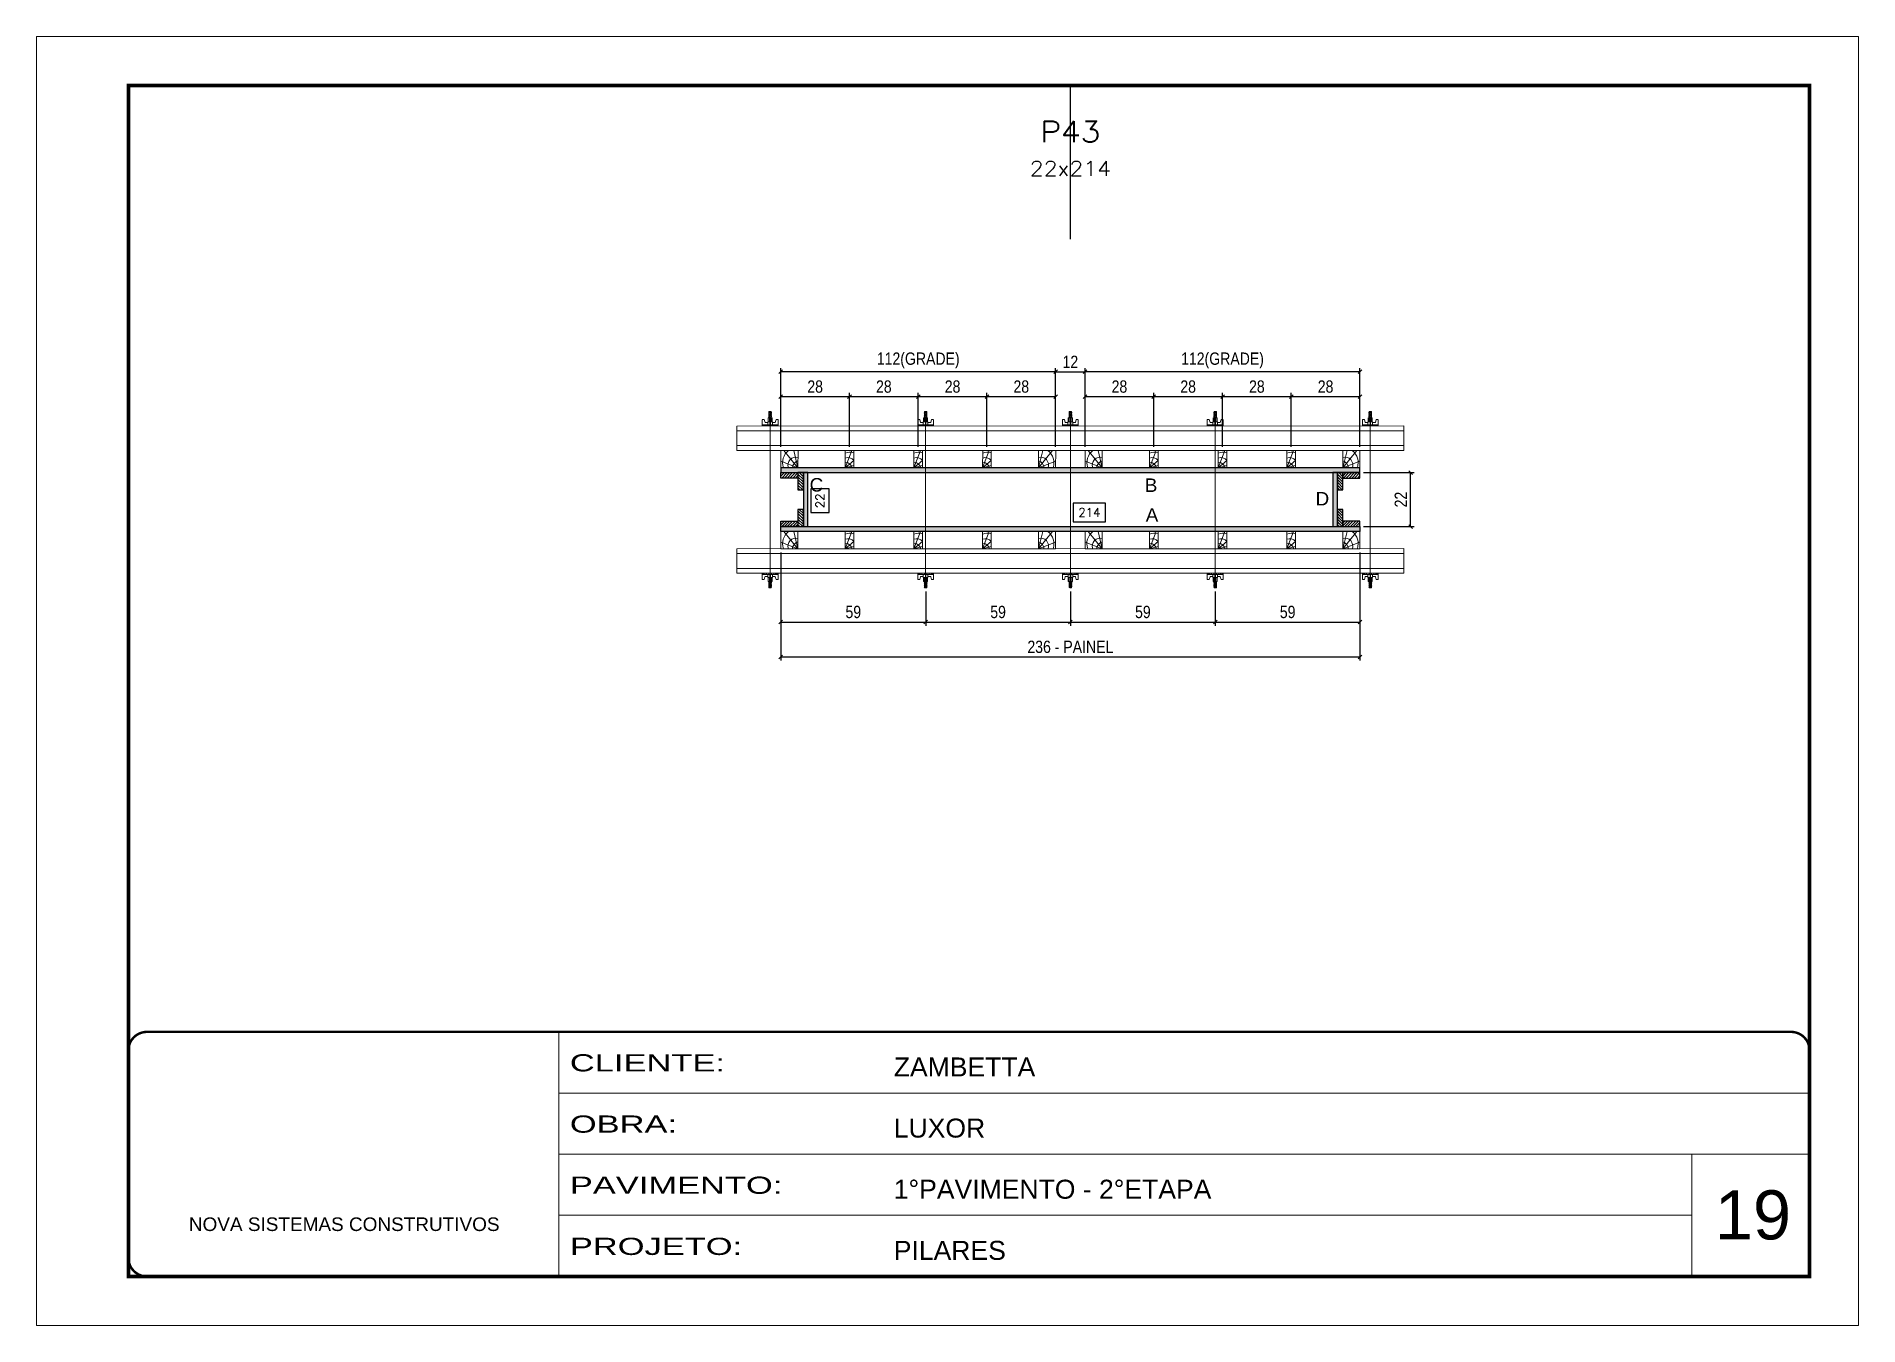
# Model space of a CAD drawing. Extents: x 14400 to 20667, y -21631 to 6985.
# Drawn here: x 17597 to 19082, y 1340 to 2390 of the extents above; entities that cross this region are included whole.
import ezdxf
from ezdxf.enums import TextEntityAlignment as Align

# ---------------------------------------------------------------- set-up
doc = ezdxf.new("R2010")
doc.units = 0
for name, pattern in [('CONTINUO', [0]), ('DASHED', [0.75, 0.5, -0.25]), ('HIDDEN', [0.375, 0.25, -0.125])]:
    doc.linetypes.add(name, pattern=pattern)
for name, color, linetype, lineweight in [('CARIMBO', 255, 'Continuous', 9), ('Folhas', 255, 'Continuous', 9), ('Hachura', 251, 'Continuous', 9), ('Madeira', 126, 'Continuous', 18), ('Perfil Metálico', 224, 'Continuous', 18), ('SARRAFO DE PRESSAO', 251, 'DASHED', 9), ('Texto Seção', 7, 'Continuous', 15)]:
    doc.layers.add(name, color=color, linetype=linetype, lineweight=lineweight)
for name, color, linetype in [('CHAPA', 1, 'Continuous'), ('COTA', 241, 'Continuous'), ('SARRAFO', 251, 'Continuous'), ('Texto de Titulo', 7, 'Continuous'), ('Texto Qtd Sarr', 242, 'Continuous'), ('TEXTO_GERAL', 7, 'Continuous')]:
    doc.layers.add(name, color=color, linetype=linetype)
doc.styles.add('ARIAL', font='arial.ttf')
doc.styles.add('COTA TECNICA 2X', font='techl___.ttf', dxfattribs={"height": 10})
doc.styles.add('ROMANS', font='romans.shx')
doc.styles.add('Tecnologia', font='')
doc.styles.get('Tecnologia').set_extended_font_data('Forgotten Futurist')
doc.dimstyles.new('SECAO PILAR', dxfattribs={"dimtxt": 10, "dimasz": 3, "dimexe": 3, "dimexo": 3, "dimgap": 3, "dimtad": 1, "dimdec": 1, "dimlfac": 0.5, "dimzin": 12, "dimdsep": 46, "dimtxsty": 'COTA TECNICA 2X', "dimblk1": 'OBLIQUE', "dimblk2": 'OBLIQUE', "dimsah": 1, "dimcen": 0.9, "dimclrd": 256, "dimclre": 256, "dimclrt": 256, "dimadec": 1, "dimazin": 3, "dimtfac": 1, "dimtdec": 1, "dimtmove": 0, "dimatfit": 3, "dimfxl": 1, "dimtolj": 1, "dimtzin": 12, "dimarcsym": 0})
doc.dimstyles.new('SECÇÃO 2', dxfattribs={"dimtxt": 7, "dimasz": 6, "dimexe": 0.18, "dimexo": 2, "dimgap": -4, "dimtad": 3, "dimdec": 1, "dimlfac": 0.5, "dimzin": 12, "dimdsep": 46, "dimtxsty": 'ROMANS', "dimblk": 'ARCHTICK', "dimcen": 0.09, "dimse1": 1, "dimse2": 1, "dimsd1": 1, "dimsd2": 1, "dimclrd": 180, "dimclre": 5, "dimclrt": 1, "dimadec": 0, "dimazin": 3, "dimtfac": 1, "dimtdec": 1, "dimtofl": 0, "dimtmove": 0, "dimatfit": 3, "dimldrblk": 'ARCHTICK', "dimfxl": 1, "dimtolj": 1, "dimtzin": 0, "dimarcsym": 0})

msp = doc.modelspace()

# ---------------------------------------------------------------- texts
at = {"layer": 'CARIMBO', "style": 'ARIAL'}
msp.add_text('19', height=40, dxfattribs=at).set_placement((18964.83, 1410.57))
at = {"layer": 'TEXTO_GERAL', "style": 'ARIAL'}
for s, p in [('C', (18232.64, 2025.23)), ('B', (18505.39, 2024.92)), ('A', (18506.13, 2000.69)), ('D', (18644.98, 2013.9))]:
    msp.add_text(s, height=11, dxfattribs=at).set_placement(p, align=Align.MIDDLE_CENTER)

# ---------------------------------------------------------------- blocks, each defined once
blk = doc.blocks.new('9999999999')
at = {"color": 30, "linetype": 'CONTINUO'}
for p, q in [((98564.6, 34230.2), (98564.6, 34429.4)), ((98564.6, 34379.6), (99584, 34379.6)), ((98564.6, 34329.8), (99488, 34329.8)), ((99584, 34329.8), (99488, 34329.8)), ((99488, 34329.8), (99488, 34230.2)), ((98564.6, 34280), (99488, 34280))]:
    blk.add_line(p, q, dxfattribs=at)
at = {"color": 30, "linetype": 'CONTINUO', "const_width": 2}
blk.add_lwpolyline([(99584, 34230.2), (99584, 34414.4, 0.414214), (99569, 34429.4), (98229, 34429.4, 0.414214), (98214, 34414.4), (98214, 34245.2, 0.414214), (98229, 34230.2), (99584, 34230.2)], format="xyb", dxfattribs=at)
at = {"layer": 'Folhas'}
blk.add_lwpolyline([(98139, 34190.2), (99624, 34190.2), (99624, 35240.2), (98139, 35240.2)], close=True, dxfattribs=at)
at = {"layer": 'Folhas', "color": 30, "const_width": 3}
blk.add_lwpolyline([(98214, 34230.2), (99584, 34230.2), (99584, 35200.2), (98214, 35200.2)], close=True, dxfattribs=at)
at = {"color": 7, "linetype": 'Continuous', "ltscale": 5, "style": 'ARIAL'}
for s, height, p in [('ZAMBETTA', 15.48, (98837.7, 34393.1)), ('LUXOR', 15.48, (98837.7, 34343.3)), ('1°PAVIMENTO - 2°ETAPA', 15.483, (98837.7, 34293.5)), ('NOVA SISTEMAS CONSTRUTIVOS', 11.059, (98263.2, 34267.2)), ('PILARES', 15.48, (98837.7, 34243.7))]:
    blk.add_text(s, height=height, dxfattribs=at).set_placement(p)
at = {"layer": 'Folhas', "color": 7, "style": 'Tecnologia', "width": 1.5}
for s, p in [('CLIENTE:', (98573.7, 34397.2)), ('OBRA:', (98573.7, 34347.3)), ('PAVIMENTO:', (98573.7, 34297.5)), ('PROJETO:', (98573.7, 34247.7))]:
    blk.add_text(s, height=14, dxfattribs=at).set_placement(p)
blk = doc.blocks.new('*D1101')
at = {"layer": 'COTA', "color": 180, "lineweight": -2, "transparency": 16777216}
for p, q in [((18243, 2021.9), (18228, 2021.9)), ((18228, 2021.9), (18228, 2002.6)), ((18243, 2002.6), (18243, 2021.9)), ((18228, 2002.6), (18243, 2002.6))]:
    blk.add_line(p, q, dxfattribs=at)
at = {"layer": 'Defpoints', "color": 0, "transparency": 16777216}
for p in [(18242.9, 2035.2), (18242.9, 1991.2), (18247, 1991.2)]:
    blk.add_point(p, dxfattribs=at)
at = {"layer": 'COTA', "color": 1, "transparency": 16777216, "insert": (18235.5, 2012.2), "char_height": 7, "attachment_point": 5, "rotation": 90, "style": 'ROMANS'}
blk.add_mtext('\\A1;22', dxfattribs=at)
blk = doc.blocks.new('_ArchTick')
at = {"color": 0, "linetype": 'ByBlock', "const_width": 0.15}
blk.add_lwpolyline([(-0.5, -0.5), (0.5, 0.5)], dxfattribs=at)
blk = doc.blocks.new('*D1102')
at = {"layer": 'COTA', "color": 180, "lineweight": -2, "transparency": 16777216}
for p, q in [((18468.3, 2010.2), (18442, 2010.2)), ((18442, 2010.2), (18442, 1995.2)), ((18468.3, 1995.2), (18468.3, 2010.2)), ((18442, 1995.2), (18468.3, 1995.2))]:
    blk.add_line(p, q, dxfattribs=at)
at = {"layer": 'Defpoints', "color": 0, "transparency": 16777216}
for p in [(18225.6, 1991.2), (18653.6, 1991.2), (18653.6, 1991.2)]:
    blk.add_point(p, dxfattribs=at)
at = {"layer": 'COTA', "color": 1, "transparency": 16777216, "insert": (18455.1, 2002.7), "char_height": 7, "attachment_point": 5, "style": 'ROMANS'}
blk.add_mtext('\\A1;214', dxfattribs=at)
blk = doc.blocks.new('_Oblique')
at = {"color": 0, "linetype": 'ByBlock', "lineweight": -2}
blk.add_line((-0.5, -0.5), (0.5, 0.5), dxfattribs=at)
blk = doc.blocks.new('*D1103')
at = {"layer": 'COTA', "lineweight": -2, "transparency": 16777216}
for p, q in [((18203.6, 1970.2), (18203.6, 1882)), ((18675.6, 1970.2), (18675.6, 1882)), ((18203.6, 1885), (18675.6, 1885))]:
    blk.add_line(p, q, dxfattribs=at)
at = {"layer": 'Defpoints', "color": 0, "transparency": 16777216}
for p in [(18203.6, 1973.2), (18675.6, 1973.2), (18675.6, 1885)]:
    blk.add_point(p, dxfattribs=at)
at = {"layer": 'COTA', "lineweight": -2, "transparency": 16777216, "xscale": 3, "yscale": 3, "zscale": 3, "rotation": 180}
blk.add_blockref('_Oblique', (18203.6, 1885), dxfattribs=at)
at = {"layer": 'COTA', "lineweight": -2, "transparency": 16777216, "xscale": 3, "yscale": 3, "zscale": 3}
blk.add_blockref('_Oblique', (18675.6, 1885), dxfattribs=at)
at = {"layer": 'COTA', "transparency": 16777216, "insert": (18439.6, 1893.2), "char_height": 10, "attachment_point": 5, "style": 'COTA TECNICA 2X'}
blk.add_mtext('\\A1;236 - PAINEL', dxfattribs=at)
blk = doc.blocks.new('*D1104')
at = {"layer": 'COTA', "lineweight": -2, "transparency": 16777216}
for p, q in [((18203.6, 1970.2), (18203.6, 1910.4)), ((18321.7, 1938.4), (18321.7, 1910.4)), ((18203.6, 1913.4), (18321.7, 1913.4))]:
    blk.add_line(p, q, dxfattribs=at)
at = {"layer": 'Defpoints', "color": 0, "transparency": 16777216}
for p in [(18203.6, 1973.2), (18321.7, 1941.4), (18321.7, 1913.4)]:
    blk.add_point(p, dxfattribs=at)
at = {"layer": 'COTA', "lineweight": -2, "transparency": 16777216, "xscale": 3, "yscale": 3, "zscale": 3, "rotation": 180}
blk.add_blockref('_Oblique', (18203.6, 1913.4), dxfattribs=at)
at = {"layer": 'COTA', "lineweight": -2, "transparency": 16777216, "xscale": 3, "yscale": 3, "zscale": 3}
blk.add_blockref('_Oblique', (18321.7, 1913.4), dxfattribs=at)
at = {"layer": 'COTA', "transparency": 16777216, "insert": (18262.7, 1921.6), "char_height": 10, "attachment_point": 5, "style": 'COTA TECNICA 2X'}
blk.add_mtext('\\A1;59', dxfattribs=at)
blk = doc.blocks.new('*D1105')
at = {"layer": 'COTA', "lineweight": -2, "transparency": 16777216}
for p, q in [((18675.6, 1970.2), (18675.6, 1910.4)), ((18557.7, 1938.4), (18557.7, 1910.4)), ((18557.7, 1913.4), (18675.6, 1913.4))]:
    blk.add_line(p, q, dxfattribs=at)
at = {"layer": 'Defpoints', "color": 0, "transparency": 16777216}
for p in [(18675.6, 1973.2), (18557.7, 1941.4), (18675.6, 1913.4)]:
    blk.add_point(p, dxfattribs=at)
at = {"layer": 'COTA', "lineweight": -2, "transparency": 16777216, "xscale": 3, "yscale": 3, "zscale": 3, "rotation": 180}
blk.add_blockref('_Oblique', (18557.7, 1913.4), dxfattribs=at)
at = {"layer": 'COTA', "lineweight": -2, "transparency": 16777216, "xscale": 3, "yscale": 3, "zscale": 3}
blk.add_blockref('_Oblique', (18675.6, 1913.4), dxfattribs=at)
at = {"layer": 'COTA', "transparency": 16777216, "insert": (18616.7, 1921.6), "char_height": 10, "attachment_point": 5, "style": 'COTA TECNICA 2X'}
blk.add_mtext('\\A1;59', dxfattribs=at)
blk = doc.blocks.new('C')
at = {"layer": 'Hachura', "color": 0}
for p, q in [((0, 3.22), (0, -3.22)), ((0.45, 3.22), (0, 3.22)), ((0.46, 3.16), (0, 3.16)), ((0.46, 3.05), (0, 3.05)), ((0.46, 2.88), (0, 2.88)), ((0, 2.75), (0, -1.16)), ((0.46, 2.65), (0, 2.65)), ((0.46, 2.23), (0, 2.23)), ((0.46, 1.51), (0, 1.51)), ((0.39, 0.49), (0.17, 0.49)), ((0.45, -3.23), (0.45, 3.22)), ((0.45, 3.22), (2.58, 3.22)), ((1.74, 0.97), (0.45, 0.97)), ((1.45, 0.1), (0.45, 0.1)), ((1.35, 1.94), (1.35, 0.96)), ((2.58, 2.39), (1.47, 2.09)), ((1.74, -0.97), (1.74, 0.97)), ((1.74, 0.97), (1.74, 0.84)), ((1.74, 0.97), (1.74, 0.84)), ((1.74, 0.84), (3.35, 0.84)), ((3.35, 0.45), (1.74, 0.45)), ((2.58, 3.22), (2.58, 2.39)), ((3.32, 0.84), (3.32, -0.84)), ((3.35, 0.84), (3.35, -0.84)), ((3.68, 0.45), (3.35, 0.45)), ((3.84, -0.52), (3.35, 0.45)), ((3.35, 0.06), (3.67, -0.57)), ((3.68, 0.45), (4.16, -0.52)), ((3.72, 0.5), (4.25, -0.57)), ((4.37, -0.55), (3.83, 0.53)), ((4.15, 0.45), (3.93, 0.45)), ((4.42, -0.52), (3.93, 0.45)), ((4.15, 0.45), (4.26, 0.45)), ((4.26, 0.45), (4.74, -0.52)), ((4.3, 0.5), (4.83, -0.57)), ((4.95, -0.55), (4.41, 0.53)), ((4.51, 0.45), (4.84, 0.45)), ((5, -0.52), (4.51, 0.45)), ((4.84, 0.45), (5.32, -0.52)), ((4.88, 0.5), (5.41, -0.57)), ((5.53, -0.55), (4.99, 0.53)), ((5.58, -0.52), (5.09, 0.45)), ((5.42, 0.45), (5.09, 0.45)), ((5.58, -0.52), (5.09, 0.45)), ((5.42, 0.45), (5.74, -0.19)), ((5.46, 0.5), (5.74, -0.07)), ((5.74, 0.19), (5.57, 0.53)), ((5.74, 0.32), (5.68, 0.45)), ((5.68, 0.45), (5.74, 0.45)), ((5.74, 0.45), (5.9, 0.29)), ((5.74, 0.45), (5.74, -0.52)), ((5.9, -0.36), (5.9, 0.29)), ((0.45, 0), (0, 0)), ((0.46, -1.52), (0, -1.52)), ((0.46, -2.23), (0, -2.23)), ((0.46, -2.65), (0, -2.65)), ((0.46, -2.88), (0, -2.88)), ((0.46, -3.05), (0, -3.05)), ((0.46, -3.16), (0, -3.16)), ((0, -3.22), (2.57, -3.22)), ((0.08, -0.48), (0.29, -0.48)), ((0.29, -0.48), (0.4, -0.48)), ((0.45, 0), (0.45, -0.97)), ((0.45, -0.16), (1.45, -0.16)), ((0.45, -0.65), (0.45, -0.32)), ((0.45, -3.23), (0.45, -0.65)), ((0.45, -0.97), (1.74, -0.97)), ((1.35, -1.94), (1.35, -0.97)), ((2.58, -2.39), (1.47, -2.1)), ((3.35, -0.32), (1.74, -0.32)), ((3.35, -0.84), (1.74, -0.84)), ((2.58, -3.23), (2.58, -2.39)), ((3.35, -0.07), (3.58, -0.52)), ((3.35, -0.52), (3.58, -0.52)), ((3.84, -0.52), (4.16, -0.52)), ((4.42, -0.52), (4.74, -0.52)), ((4.63, -0.52), (4.74, -0.52)), ((5, -0.52), (5.32, -0.52)), ((5.58, -0.52), (5.74, -0.52)), ((5.74, -0.52), (5.9, -0.36)), ((5.74, -0.52), (5.74, -0.52))]:
    blk.add_line(p, q, dxfattribs=at)
for centre, radius, start, end in [((1.52, 1.94), 0.161, 104.74356, 180), ((1.44, -0.03), 0.129, 272.69497, 87.30503), ((3.81, 0.39), 0.143, 25.56881, 154.43119), ((4.39, 0.39), 0.143, 25.56881, 154.43119), ((4.97, 0.39), 0.143, 25.56881, 154.43119), ((5.55, 0.39), 0.143, 25.56881, 154.43119), ((0.17, -0.37), 0.174, 221.74404, 317.85924), ((1.52, -1.94), 0.161, 180, 255.25644), ((3.71, -0.4), 0.174, 222.14076, 318.25596), ((4.29, -0.4), 0.174, 222.14076, 318.25596), ((4.87, -0.4), 0.174, 222.14076, 318.25596), ((5.45, -0.4), 0.174, 222.14076, 318.25596), ((5.61, -0.4), 0.174, 317.85924, 318.25596)]:
    blk.add_arc(centre, radius, start, end, dxfattribs=at)
blk = doc.blocks.new('*D1110')
at = {"layer": 'COTA', "lineweight": -2, "transparency": 16777216}
for p, q in [((18439.7, 1938.4), (18439.7, 1910.4)), ((18557.7, 1938.4), (18557.7, 1910.4)), ((18439.7, 1913.4), (18557.7, 1913.4))]:
    blk.add_line(p, q, dxfattribs=at)
at = {"layer": 'Defpoints', "color": 0, "transparency": 16777216}
for p in [(18439.7, 1941.4), (18557.7, 1941.4), (18557.7, 1913.4)]:
    blk.add_point(p, dxfattribs=at)
at = {"layer": 'COTA', "lineweight": -2, "transparency": 16777216, "xscale": 3, "yscale": 3, "zscale": 3, "rotation": 180}
blk.add_blockref('_Oblique', (18439.7, 1913.4), dxfattribs=at)
at = {"layer": 'COTA', "lineweight": -2, "transparency": 16777216, "xscale": 3, "yscale": 3, "zscale": 3}
blk.add_blockref('_Oblique', (18557.7, 1913.4), dxfattribs=at)
at = {"layer": 'COTA', "transparency": 16777216, "insert": (18498.7, 1921.6), "char_height": 10, "attachment_point": 5, "style": 'COTA TECNICA 2X'}
blk.add_mtext('\\A1;59', dxfattribs=at)
blk = doc.blocks.new('*D1111')
at = {"layer": 'COTA', "lineweight": -2, "transparency": 16777216}
for p, q in [((18678.6, 2035.2), (18719.9, 2035.2)), ((18716.9, 1991.2), (18716.9, 2035.2)), ((18678.6, 1991.2), (18719.9, 1991.2))]:
    blk.add_line(p, q, dxfattribs=at)
at = {"layer": 'Defpoints', "color": 0, "transparency": 16777216}
for p in [(18675.6, 2035.2), (18716.9, 2035.2), (18675.6, 1991.2)]:
    blk.add_point(p, dxfattribs=at)
at = {"layer": 'COTA', "lineweight": -2, "transparency": 16777216, "xscale": 3, "yscale": 3, "zscale": 3}
for p, rotation in [((18716.9, 2035.2), 90), ((18716.9, 1991.2), 270)]:
    blk.add_blockref('_Oblique', p, dxfattribs=dict(at, rotation=rotation))
at = {"layer": 'COTA', "transparency": 16777216, "insert": (18708.9, 2013.2), "char_height": 10, "attachment_point": 5, "rotation": 90, "style": 'COTA TECNICA 2X'}
blk.add_mtext('\\A1;22', dxfattribs=at)
blk = doc.blocks.new('*D1112')
at = {"layer": 'COTA', "lineweight": -2, "transparency": 16777216}
for p, q in [((18321.7, 1938.4), (18321.7, 1910.4)), ((18439.7, 1938.4), (18439.7, 1910.4)), ((18321.7, 1913.4), (18439.7, 1913.4))]:
    blk.add_line(p, q, dxfattribs=at)
at = {"layer": 'Defpoints', "color": 0, "transparency": 16777216}
for p in [(18321.7, 1941.4), (18439.7, 1941.4), (18439.7, 1913.4)]:
    blk.add_point(p, dxfattribs=at)
at = {"layer": 'COTA', "lineweight": -2, "transparency": 16777216, "xscale": 3, "yscale": 3, "zscale": 3, "rotation": 180}
blk.add_blockref('_Oblique', (18321.7, 1913.4), dxfattribs=at)
at = {"layer": 'COTA', "lineweight": -2, "transparency": 16777216, "xscale": 3, "yscale": 3, "zscale": 3}
blk.add_blockref('_Oblique', (18439.7, 1913.4), dxfattribs=at)
at = {"layer": 'COTA', "transparency": 16777216, "insert": (18380.7, 1921.6), "char_height": 10, "attachment_point": 5, "style": 'COTA TECNICA 2X'}
blk.add_mtext('\\A1;59', dxfattribs=at)
blk = doc.blocks.new('PONTALETE')
at = {"layer": 'Madeira'}
for q in [(2.71, 7), (7, 5.76), (7, 1.74)]:
    blk.add_line((0, 0), q, dxfattribs=at)
blk.add_lwpolyline([(0, 0), (7, 0), (7, 7), (0, 7)], close=True, dxfattribs=at)
for centre, radius, start, end in [((2.04, 0.06), 6.23, 37.28179, 109.09128), ((1.09, 0.9), 3.19, 343.60304, 109.98471), ((-0.21, -0.78), 3.09, 14.63219, 86.0383)]:
    blk.add_arc(centre, radius, start, end, dxfattribs=at)
blk = doc.blocks.new('MEIO PONTALETE')
at = {"layer": 'Madeira'}
for q in [(2.71, 7), (3.5, 2.88), (3.5, 0.87)]:
    blk.add_line((0, 0), q, dxfattribs=at)
blk.add_lwpolyline([(0, 0), (3.5, 0), (3.5, 7), (0, 7)], close=True, dxfattribs=at)
for centre, radius, start, end in [((2.04, 0.06), 6.23, 76.44987, 109.09128), ((1.09, 0.9), 3.19, 40.90626, 109.98471), ((-0.21, -0.78), 3.09, 14.63219, 86.0383)]:
    blk.add_arc(centre, radius, start, end, dxfattribs=at)
blk = doc.blocks.new('*D1106')
at = {"layer": 'COTA', "lineweight": -2, "transparency": 16777216}
for p, q in [((18451.6, 2056.2), (18451.6, 2100.1)), ((18451.6, 2097.1), (18507.6, 2097.1)), ((18507.6, 2056.2), (18507.6, 2100.1))]:
    blk.add_line(p, q, dxfattribs=at)
at = {"layer": 'Defpoints', "color": 0, "transparency": 16777216}
for p in [(18507.6, 2097.1), (18451.6, 2053.2), (18507.6, 2053.2)]:
    blk.add_point(p, dxfattribs=at)
at = {"layer": 'COTA', "lineweight": -2, "transparency": 16777216, "xscale": 3, "yscale": 3, "zscale": 3, "rotation": 180}
blk.add_blockref('_Oblique', (18451.6, 2097.1), dxfattribs=at)
at = {"layer": 'COTA', "lineweight": -2, "transparency": 16777216, "xscale": 3, "yscale": 3, "zscale": 3}
blk.add_blockref('_Oblique', (18507.6, 2097.1), dxfattribs=at)
at = {"layer": 'COTA', "transparency": 16777216, "insert": (18479.6, 2105.2), "char_height": 10, "attachment_point": 5, "style": 'COTA TECNICA 2X'}
blk.add_mtext('\\A1;28', dxfattribs=at)
blk = doc.blocks.new('*D1107')
at = {"layer": 'COTA', "lineweight": -2, "transparency": 16777216}
for p, q in [((18451.6, 2056.2), (18451.6, 2120.3)), ((18675.6, 2117.3), (18451.6, 2117.3)), ((18675.6, 2056.2), (18675.6, 2120.3))]:
    blk.add_line(p, q, dxfattribs=at)
at = {"layer": 'Defpoints', "color": 0, "transparency": 16777216}
for p in [(18451.6, 2117.3), (18451.6, 2053.2), (18675.6, 2053.2)]:
    blk.add_point(p, dxfattribs=at)
at = {"layer": 'COTA', "lineweight": -2, "transparency": 16777216, "xscale": 3, "yscale": 3, "zscale": 3, "rotation": 180}
blk.add_blockref('_Oblique', (18451.6, 2117.3), dxfattribs=at)
at = {"layer": 'COTA', "lineweight": -2, "transparency": 16777216, "xscale": 3, "yscale": 3, "zscale": 3}
blk.add_blockref('_Oblique', (18675.6, 2117.3), dxfattribs=at)
at = {"layer": 'COTA', "transparency": 16777216, "insert": (18563.6, 2126.5), "char_height": 10, "attachment_point": 5, "style": 'COTA TECNICA 2X'}
blk.add_mtext('\\A1;112(GRADE)', dxfattribs=at)
blk = doc.blocks.new('*D1113')
at = {"layer": 'COTA', "lineweight": -2, "transparency": 16777216}
for p, q in [((18507.6, 2056.2), (18507.6, 2100.1)), ((18507.6, 2097.1), (18563.6, 2097.1)), ((18563.6, 2056.2), (18563.6, 2100.1))]:
    blk.add_line(p, q, dxfattribs=at)
at = {"layer": 'Defpoints', "color": 0, "transparency": 16777216}
for p in [(18563.6, 2097.1), (18507.6, 2053.2), (18563.6, 2053.2)]:
    blk.add_point(p, dxfattribs=at)
at = {"layer": 'COTA', "lineweight": -2, "transparency": 16777216, "xscale": 3, "yscale": 3, "zscale": 3, "rotation": 180}
blk.add_blockref('_Oblique', (18507.6, 2097.1), dxfattribs=at)
at = {"layer": 'COTA', "lineweight": -2, "transparency": 16777216, "xscale": 3, "yscale": 3, "zscale": 3}
blk.add_blockref('_Oblique', (18563.6, 2097.1), dxfattribs=at)
at = {"layer": 'COTA', "transparency": 16777216, "insert": (18535.6, 2105.2), "char_height": 10, "attachment_point": 5, "style": 'COTA TECNICA 2X'}
blk.add_mtext('\\A1;28', dxfattribs=at)
blk = doc.blocks.new('*D1114')
at = {"layer": 'COTA', "lineweight": -2, "transparency": 16777216}
for p, q in [((18563.6, 2056.2), (18563.6, 2100.1)), ((18563.6, 2097.1), (18619.6, 2097.1)), ((18619.6, 2056.2), (18619.6, 2100.1))]:
    blk.add_line(p, q, dxfattribs=at)
at = {"layer": 'Defpoints', "color": 0, "transparency": 16777216}
for p in [(18619.6, 2097.1), (18563.6, 2053.2), (18619.6, 2053.2)]:
    blk.add_point(p, dxfattribs=at)
at = {"layer": 'COTA', "lineweight": -2, "transparency": 16777216, "xscale": 3, "yscale": 3, "zscale": 3, "rotation": 180}
blk.add_blockref('_Oblique', (18563.6, 2097.1), dxfattribs=at)
at = {"layer": 'COTA', "lineweight": -2, "transparency": 16777216, "xscale": 3, "yscale": 3, "zscale": 3}
blk.add_blockref('_Oblique', (18619.6, 2097.1), dxfattribs=at)
at = {"layer": 'COTA', "transparency": 16777216, "insert": (18591.6, 2105.2), "char_height": 10, "attachment_point": 5, "style": 'COTA TECNICA 2X'}
blk.add_mtext('\\A1;28', dxfattribs=at)
blk = doc.blocks.new('*D1115')
at = {"layer": 'COTA', "lineweight": -2, "transparency": 16777216}
for p, q in [((18619.6, 2056.2), (18619.6, 2100.1)), ((18619.6, 2097.1), (18675.6, 2097.1)), ((18675.6, 2056.2), (18675.6, 2100.1))]:
    blk.add_line(p, q, dxfattribs=at)
at = {"layer": 'Defpoints', "color": 0, "transparency": 16777216}
for p in [(18675.6, 2097.1), (18619.6, 2053.2), (18675.6, 2053.2)]:
    blk.add_point(p, dxfattribs=at)
at = {"layer": 'COTA', "lineweight": -2, "transparency": 16777216, "xscale": 3, "yscale": 3, "zscale": 3, "rotation": 180}
blk.add_blockref('_Oblique', (18619.6, 2097.1), dxfattribs=at)
at = {"layer": 'COTA', "lineweight": -2, "transparency": 16777216, "xscale": 3, "yscale": 3, "zscale": 3}
blk.add_blockref('_Oblique', (18675.6, 2097.1), dxfattribs=at)
at = {"layer": 'COTA', "transparency": 16777216, "insert": (18647.6, 2105.2), "char_height": 10, "attachment_point": 5, "style": 'COTA TECNICA 2X'}
blk.add_mtext('\\A1;28', dxfattribs=at)
blk = doc.blocks.new('*D1108')
at = {"layer": 'COTA', "lineweight": -2, "transparency": 16777216}
for p, q in [((18203.6, 2056.2), (18203.6, 2100.1)), ((18203.6, 2097.1), (18259.6, 2097.1)), ((18259.6, 2056.2), (18259.6, 2100.1))]:
    blk.add_line(p, q, dxfattribs=at)
at = {"layer": 'Defpoints', "color": 0, "transparency": 16777216}
for p in [(18259.6, 2097.1), (18203.6, 2053.2), (18259.6, 2053.2)]:
    blk.add_point(p, dxfattribs=at)
at = {"layer": 'COTA', "lineweight": -2, "transparency": 16777216, "xscale": 3, "yscale": 3, "zscale": 3, "rotation": 180}
blk.add_blockref('_Oblique', (18203.6, 2097.1), dxfattribs=at)
at = {"layer": 'COTA', "lineweight": -2, "transparency": 16777216, "xscale": 3, "yscale": 3, "zscale": 3}
blk.add_blockref('_Oblique', (18259.6, 2097.1), dxfattribs=at)
at = {"layer": 'COTA', "transparency": 16777216, "insert": (18231.6, 2105.2), "char_height": 10, "attachment_point": 5, "style": 'COTA TECNICA 2X'}
blk.add_mtext('\\A1;28', dxfattribs=at)
blk = doc.blocks.new('*D1109')
at = {"layer": 'COTA', "lineweight": -2, "transparency": 16777216}
for p, q in [((18203.6, 2056.2), (18203.6, 2120.3)), ((18427.6, 2117.3), (18203.6, 2117.3)), ((18427.6, 2056.2), (18427.6, 2120.3))]:
    blk.add_line(p, q, dxfattribs=at)
at = {"layer": 'Defpoints', "color": 0, "transparency": 16777216}
for p in [(18203.6, 2117.3), (18203.6, 2053.2), (18427.6, 2053.2)]:
    blk.add_point(p, dxfattribs=at)
at = {"layer": 'COTA', "lineweight": -2, "transparency": 16777216, "xscale": 3, "yscale": 3, "zscale": 3, "rotation": 180}
blk.add_blockref('_Oblique', (18203.6, 2117.3), dxfattribs=at)
at = {"layer": 'COTA', "lineweight": -2, "transparency": 16777216, "xscale": 3, "yscale": 3, "zscale": 3}
blk.add_blockref('_Oblique', (18427.6, 2117.3), dxfattribs=at)
at = {"layer": 'COTA', "transparency": 16777216, "insert": (18315.6, 2126.5), "char_height": 10, "attachment_point": 5, "style": 'COTA TECNICA 2X'}
blk.add_mtext('\\A1;112(GRADE)', dxfattribs=at)
blk = doc.blocks.new('*D1116')
at = {"layer": 'COTA', "lineweight": -2, "transparency": 16777216}
for p, q in [((18259.6, 2056.2), (18259.6, 2100.1)), ((18259.6, 2097.1), (18315.6, 2097.1)), ((18315.6, 2056.2), (18315.6, 2100.1))]:
    blk.add_line(p, q, dxfattribs=at)
at = {"layer": 'Defpoints', "color": 0, "transparency": 16777216}
for p in [(18315.6, 2097.1), (18259.6, 2053.2), (18315.6, 2053.2)]:
    blk.add_point(p, dxfattribs=at)
at = {"layer": 'COTA', "lineweight": -2, "transparency": 16777216, "xscale": 3, "yscale": 3, "zscale": 3, "rotation": 180}
blk.add_blockref('_Oblique', (18259.6, 2097.1), dxfattribs=at)
at = {"layer": 'COTA', "lineweight": -2, "transparency": 16777216, "xscale": 3, "yscale": 3, "zscale": 3}
blk.add_blockref('_Oblique', (18315.6, 2097.1), dxfattribs=at)
at = {"layer": 'COTA', "transparency": 16777216, "insert": (18287.6, 2105.2), "char_height": 10, "attachment_point": 5, "style": 'COTA TECNICA 2X'}
blk.add_mtext('\\A1;28', dxfattribs=at)
blk = doc.blocks.new('*D1117')
at = {"layer": 'COTA', "lineweight": -2, "transparency": 16777216}
for p, q in [((18315.6, 2056.2), (18315.6, 2100.1)), ((18315.6, 2097.1), (18371.6, 2097.1)), ((18371.6, 2056.2), (18371.6, 2100.1))]:
    blk.add_line(p, q, dxfattribs=at)
at = {"layer": 'Defpoints', "color": 0, "transparency": 16777216}
for p in [(18371.6, 2097.1), (18315.6, 2053.2), (18371.6, 2053.2)]:
    blk.add_point(p, dxfattribs=at)
at = {"layer": 'COTA', "lineweight": -2, "transparency": 16777216, "xscale": 3, "yscale": 3, "zscale": 3, "rotation": 180}
blk.add_blockref('_Oblique', (18315.6, 2097.1), dxfattribs=at)
at = {"layer": 'COTA', "lineweight": -2, "transparency": 16777216, "xscale": 3, "yscale": 3, "zscale": 3}
blk.add_blockref('_Oblique', (18371.6, 2097.1), dxfattribs=at)
at = {"layer": 'COTA', "transparency": 16777216, "insert": (18343.6, 2105.2), "char_height": 10, "attachment_point": 5, "style": 'COTA TECNICA 2X'}
blk.add_mtext('\\A1;28', dxfattribs=at)
blk = doc.blocks.new('*D1118')
at = {"layer": 'COTA', "lineweight": -2, "transparency": 16777216}
for p, q in [((18371.6, 2056.2), (18371.6, 2100.1)), ((18371.6, 2097.1), (18427.6, 2097.1)), ((18427.6, 2056.2), (18427.6, 2100.1))]:
    blk.add_line(p, q, dxfattribs=at)
at = {"layer": 'Defpoints', "color": 0, "transparency": 16777216}
for p in [(18427.6, 2097.1), (18371.6, 2053.2), (18427.6, 2053.2)]:
    blk.add_point(p, dxfattribs=at)
at = {"layer": 'COTA', "lineweight": -2, "transparency": 16777216, "xscale": 3, "yscale": 3, "zscale": 3, "rotation": 180}
blk.add_blockref('_Oblique', (18371.6, 2097.1), dxfattribs=at)
at = {"layer": 'COTA', "lineweight": -2, "transparency": 16777216, "xscale": 3, "yscale": 3, "zscale": 3}
blk.add_blockref('_Oblique', (18427.6, 2097.1), dxfattribs=at)
at = {"layer": 'COTA', "transparency": 16777216, "insert": (18399.6, 2105.2), "char_height": 10, "attachment_point": 5, "style": 'COTA TECNICA 2X'}
blk.add_mtext('\\A1;28', dxfattribs=at)
blk = doc.blocks.new('*D1119')
at = {"layer": 'COTA', "lineweight": -2, "transparency": 16777216}
for p, q in [((18427.6, 2056.1), (18427.6, 2120.3)), ((18427.6, 2117.3), (18451.6, 2117.3)), ((18451.6, 2056.2), (18451.6, 2120.3))]:
    blk.add_line(p, q, dxfattribs=at)
at = {"layer": 'Defpoints', "color": 0, "transparency": 16777216}
for p in [(18451.6, 2117.3), (18427.6, 2053.1), (18451.6, 2053.2)]:
    blk.add_point(p, dxfattribs=at)
at = {"layer": 'COTA', "lineweight": -2, "transparency": 16777216, "xscale": 3, "yscale": 3, "zscale": 3, "rotation": 180}
blk.add_blockref('_Oblique', (18427.6, 2117.3), dxfattribs=at)
at = {"layer": 'COTA', "lineweight": -2, "transparency": 16777216, "xscale": 3, "yscale": 3, "zscale": 3}
blk.add_blockref('_Oblique', (18451.6, 2117.3), dxfattribs=at)
at = {"layer": 'COTA', "transparency": 16777216, "insert": (18439.6, 2125.4), "char_height": 10, "attachment_point": 5, "style": 'COTA TECNICA 2X'}
blk.add_mtext('\\A1;12', dxfattribs=at)
blk = doc.blocks.new('titulo1')
at = {"layer": 'Defpoints', "color": 252, "linetype": 'HIDDEN', "ltscale": 2}
blk.add_line((0, 0), (0, 125), dxfattribs=at)
at = {"layer": 'Defpoints', "style": 'ROMANS', "oblique": 15}
blk.add_attdef('FOLHA', text='', height=10, dxfattribs=at).set_placement((0, 15.6), align=Align.MIDDLE_CENTER)
at = {"layer": 'Texto Qtd Sarr', "color": 3, "style": 'ROMANS', "oblique": 15}
for tag, height, p in [('TITULO', 17, (0, 71.4)), ('SEÇÃO', 12, (0, 41.5))]:
    blk.add_attdef(tag, text='', height=height, dxfattribs=at).set_placement(p, align=Align.MIDDLE_CENTER)

# ---------------------------------------------------------------- dimensions: what is measured, and where the dimension line sits
at = {"layer": 'COTA'}
for base, p1, p2, text, picture, middle in [((18203.64, 2117.31), (18427.63, 2053.16), (18203.64, 2053.19), '<>(GRADE)', '*D1109', (18315.64, 2126.53)), ((18451.65, 2117.31), (18675.64, 2053.16), (18451.65, 2053.19), '<>(GRADE)', '*D1107', (18563.64, 2126.53)), ((18675.62, 1885.01), (18203.62, 1973.18), (18675.62, 1973.22), '<> - PAINEL', '*D1103', (18439.62, 1893.23))]:
    dim = msp.add_linear_dim(base=base, p1=p1, p2=p2, text=text, dimstyle='SECAO PILAR', dxfattribs=at)
    dim.commit()
    dim.dimension.update_dxf_attribs({"geometry": picture, "text_midpoint": middle})
for base, p1, p2, picture, middle in [((18451.65, 2117.31), (18427.63, 2053.14), (18451.65, 2053.19), '*D1119', (18439.64, 2125.37)), ((18259.64, 2097.11), (18203.64, 2053.19), (18259.64, 2053.17), '*D1108', (18231.64, 2105.21)), ((18315.64, 2097.11), (18259.64, 2053.17), (18315.64, 2053.17), '*D1116', (18287.64, 2105.21)), ((18371.64, 2097.11), (18315.64, 2053.17), (18371.64, 2053.17), '*D1117', (18343.64, 2105.21)), ((18427.63, 2097.11), (18371.64, 2053.17), (18427.63, 2053.17), '*D1118', (18399.64, 2105.21)), ((18507.65, 2097.11), (18451.65, 2053.19), (18507.65, 2053.17), '*D1106', (18479.65, 2105.21)), ((18563.65, 2097.11), (18507.65, 2053.17), (18563.65, 2053.17), '*D1113', (18535.65, 2105.21)), ((18619.65, 2097.11), (18563.65, 2053.17), (18619.65, 2053.17), '*D1114', (18591.65, 2105.21)), ((18675.64, 2097.11), (18619.65, 2053.17), (18675.64, 2053.17), '*D1115', (18647.64, 2105.21)), ((18321.69, 1913.44), (18203.62, 1973.17), (18321.69, 1941.4), '*D1104', (18262.66, 1921.58)), ((18675.62, 1913.44), (18557.69, 1941.4), (18675.62, 1973.17), '*D1105', (18616.66, 1921.58)), ((18439.69, 1913.44), (18321.69, 1941.4), (18439.69, 1941.4), '*D1112', (18380.69, 1921.58)), ((18557.69, 1913.44), (18439.69, 1941.4), (18557.69, 1941.4), '*D1110', (18498.69, 1921.58))]:
    dim = msp.add_linear_dim(base=base, p1=p1, p2=p2, dimstyle='SECAO PILAR', dxfattribs=at)
    dim.commit()
    dim.dimension.update_dxf_attribs({"geometry": picture, "text_midpoint": middle})
dim = msp.add_linear_dim(base=(18247.04, 1991.17), p1=(18242.94, 2035.17), p2=(18242.94, 1991.17), angle=270, dimstyle='SECÇÃO 2', dxfattribs=at)
dim.commit()
dim.dimension.update_dxf_attribs({"geometry": '*D1101', "text_midpoint": (18247.04, 2012.25), "dimtype": 160})
dim = msp.add_linear_dim(base=(18716.92, 2035.17), p1=(18675.62, 1991.17), p2=(18675.62, 2035.17), angle=90, dimstyle='SECAO PILAR', dxfattribs=at)
dim.commit()
dim.dimension.update_dxf_attribs({"geometry": '*D1111', "text_midpoint": (18708.92, 2013.17)})
dim = msp.add_linear_dim(base=(18653.62, 1991.17), p1=(18225.62, 1991.17), p2=(18653.62, 1991.17), dimstyle='SECÇÃO 2', dxfattribs=at)
dim.commit()
dim.dimension.update_dxf_attribs({"geometry": '*D1102', "text_midpoint": (18455.13, 1991.17), "dimtype": 160})

# ---------------------------------------------------------------- hatches: boundary and pattern name
at = {"layer": 'Hachura'}
h = msp.add_hatch(color=256, dxfattribs=at)
h.dxf.hatch_style = 1
h.paths.add_polyline_path([(18675.62, 2035.17), (18675.62, 2039.17), (18203.62, 2039.17), (18203.62, 2035.17)])
h = msp.add_hatch(dxfattribs=at)
h.set_pattern_fill('ANSI31', color=256, scale=0.5, angle=180, style=0)
h.set_pattern_definition([(225, (9079.6714, -20860.6333), (1.12253202, -1.12253202), [])])
h.paths.add_polyline_path([(18217.62, 2030.77), (18217.62, 2035.17), (18203.62, 2035.17), (18203.62, 2030.77)])
h = msp.add_hatch(dxfattribs=at)
h.set_pattern_fill('ANSI31', color=256, scale=0.5, angle=270, style=0)
h.set_pattern_definition([(315, (41113.4314, -7467.777), (1.12253202, 1.12253202), [])])
h.paths.add_polyline_path([(18222.02, 2021.17), (18217.62, 2021.17), (18217.62, 2035.17), (18222.02, 2035.17)])
h = msp.add_hatch(color=256, dxfattribs=at)
h.dxf.hatch_style = 1
h.paths.add_polyline_path([(18222.02, 1991.17), (18225.62, 1991.17), (18225.62, 2035.17), (18222.02, 2035.17)])
h = msp.add_hatch(color=256, dxfattribs=at)
h.dxf.hatch_style = 1
h.paths.add_polyline_path([(18653.62, 1991.17), (18657.22, 1991.17), (18657.22, 2035.17), (18653.62, 2035.17)])
h = msp.add_hatch(dxfattribs=at)
h.set_pattern_fill('ANSI31', color=256, scale=0.5, angle=270, style=0)
h.set_pattern_definition([(315, (41553.0314, -7467.777), (1.12253202, 1.12253202), [])])
h.paths.add_polyline_path([(18661.62, 2021.17), (18657.22, 2021.17), (18657.22, 2035.17), (18661.62, 2035.17)])
h = msp.add_hatch(dxfattribs=at)
h.set_pattern_fill('ANSI31', color=256, scale=0.5, angle=180, style=0)
h.set_pattern_definition([(225, (9537.6714, -20894.2333), (1.12253202, -1.12253202), [])])
h.paths.add_polyline_path([(18675.62, 2035.17), (18675.62, 2030.77), (18661.62, 2030.77), (18661.62, 2035.17)])
h = msp.add_hatch(dxfattribs=at)
h.set_pattern_fill('ANSI31', color=256, scale=0.5, angle=270, style=0)
h.set_pattern_definition([(315, (41113.4314, -7497.777), (1.12253202, 1.12253202), [])])
h.paths.add_polyline_path([(18222.02, 1991.17), (18217.62, 1991.17), (18217.62, 2005.17), (18222.02, 2005.17)])
h = msp.add_hatch(dxfattribs=at)
h.set_pattern_fill('ANSI31', color=256, scale=0.5, angle=270, style=0)
h.set_pattern_definition([(315, (41553.0314, -7497.777), (1.12253202, 1.12253202), [])])
h.paths.add_polyline_path([(18661.62, 1991.17), (18657.22, 1991.17), (18657.22, 2005.17), (18661.62, 2005.17)])
h = msp.add_hatch(dxfattribs=at)
h.set_pattern_fill('ANSI31', color=256, scale=0.5, angle=180, style=0)
h.set_pattern_definition([(225, (9079.6714, -20900.2333), (1.12253202, -1.12253202), [])])
h.paths.add_polyline_path([(18217.62, 1991.17), (18217.62, 1995.57), (18203.62, 1995.57), (18203.62, 1991.17)])
h = msp.add_hatch(color=256, dxfattribs=at)
h.dxf.hatch_style = 1
h.paths.add_polyline_path([(18675.62, 1991.17), (18675.62, 1987.17), (18203.62, 1987.17), (18203.62, 1991.17)])
h = msp.add_hatch(dxfattribs=at)
h.set_pattern_fill('ANSI31', color=256, scale=0.5, angle=180, style=0)
h.set_pattern_definition([(225, (9172.6714, -20900.2333), (1.12253202, -1.12253202), [])])
h.paths.add_polyline_path([(18661.62, 1991.17), (18661.62, 1995.57), (18675.62, 1995.57), (18675.62, 1991.17)])

# ---------------------------------------------------------------- linework, layer by layer
at = {"layer": 'CHAPA'}
for points in [[(18675.62, 2035.17), (18675.62, 2039.17), (18203.62, 2039.17), (18203.62, 2035.17)], [(18222.02, 1991.17), (18225.62, 1991.17), (18225.62, 2035.17), (18222.02, 2035.17)], [(18653.62, 1991.17), (18657.22, 1991.17), (18657.22, 2035.17), (18653.62, 2035.17)], [(18675.62, 1991.17), (18675.62, 1987.17), (18203.62, 1987.17), (18203.62, 1991.17)]]:
    msp.add_lwpolyline(points, close=True, dxfattribs=at)
at = {"layer": 'Hachura'}
for p, q in [((18194.93, 1942.4), (18194.93, 2080.15)), ((18321.62, 1942.4), (18321.62, 2080.15)), ((18439.62, 1942.4), (18439.62, 2080.15)), ((18557.62, 1942.4), (18557.62, 2080.15)), ((18684.01, 1942.4), (18684.01, 2080.15))]:
    msp.add_line(p, q, dxfattribs=at)
at = {"layer": 'Madeira'}
for points in [[(18203.62, 2039.18), (18203.64, 2053.18), (18427.63, 2053.17), (18427.62, 2039.17)], [(18451.63, 2039.18), (18451.65, 2053.18), (18675.64, 2053.17), (18675.62, 2039.17)], [(18203.61, 1973.19), (18203.62, 1987.19), (18427.62, 1987.19), (18427.6, 1973.19)], [(18451.61, 1973.19), (18451.63, 1987.19), (18675.62, 1987.19), (18675.61, 1973.19)]]:
    msp.add_lwpolyline(points, close=True, dxfattribs=at)
at = {"layer": 'Perfil Metálico'}
for p, q in [((18711.34, 2069.12), (18167.91, 2069.12)), ((18711.34, 2057.12), (18167.91, 2057.12)), ((18711.34, 1969.17), (18167.91, 1969.17)), ((18711.34, 1957.17), (18167.91, 1957.17))]:
    msp.add_line(p, q, dxfattribs=at)
for points in [[(18711.34, 2053.18), (18711.34, 2073.18), (18167.91, 2073.12), (18167.91, 2053.12)], [(18167.91, 1973.17), (18167.91, 1953.17), (18711.34, 1953.23), (18711.34, 1973.23)]]:
    msp.add_lwpolyline(points, close=True, dxfattribs=at)
at = {"layer": 'SARRAFO'}
for points in [[(18203.62, 2035.17), (18217.62, 2035.17), (18217.62, 2030.77), (18203.62, 2030.77)], [(18203.62, 2035.17), (18217.62, 2035.17), (18217.62, 2030.77), (18203.62, 2030.77)], [(18217.62, 2035.17), (18217.62, 2021.17), (18222.02, 2021.17), (18222.02, 2035.17)], [(18217.62, 2035.17), (18217.62, 2021.17), (18222.02, 2021.17), (18222.02, 2035.17)], [(18657.22, 2035.17), (18657.22, 2021.17), (18661.62, 2021.17), (18661.62, 2035.17)], [(18657.22, 2035.17), (18657.22, 2021.17), (18661.62, 2021.17), (18661.62, 2035.17)], [(18661.62, 2030.77), (18675.62, 2030.77), (18675.62, 2035.17), (18661.62, 2035.17)], [(18661.62, 2030.77), (18675.62, 2030.77), (18675.62, 2035.17), (18661.62, 2035.17)], [(18217.62, 2005.17), (18217.62, 1991.17), (18222.02, 1991.17), (18222.02, 2005.17)], [(18217.62, 2005.17), (18217.62, 1991.17), (18222.02, 1991.17), (18222.02, 2005.17)], [(18657.22, 2005.17), (18657.22, 1991.17), (18661.62, 1991.17), (18661.62, 2005.17)], [(18657.22, 2005.17), (18657.22, 1991.17), (18661.62, 1991.17), (18661.62, 2005.17)], [(18203.62, 1995.57), (18217.62, 1995.57), (18217.62, 1991.17), (18203.62, 1991.17)], [(18203.62, 1995.57), (18217.62, 1995.57), (18217.62, 1991.17), (18203.62, 1991.17)], [(18675.62, 1995.57), (18661.62, 1995.57), (18661.62, 1991.17), (18675.62, 1991.17)], [(18675.62, 1995.57), (18661.62, 1995.57), (18661.62, 1991.17), (18675.62, 1991.17)]]:
    msp.add_lwpolyline(points, close=True, dxfattribs=at)

# ---------------------------------------------------------------- block references
at = {"layer": 'Hachura', "linetype": 'Continuous', "yscale": 2, "zscale": 2}
for p, xscale, rotation in [((18194.94, 2073.15), -2, 270), ((18321.61, 2073.15), 2, 90.00000000000001), ((18439.61, 2073.15), 2, 90.00000000000001), ((18557.61, 2073.15), 2, 90.00000000000001), ((18684, 2073.15), 2, 90.00000000000001), ((18194.93, 1953.2), 2, 270), ((18321.62, 1953.2), -2, 90), ((18439.62, 1953.2), -2, 90), ((18557.62, 1953.2), -2, 90), ((18684.01, 1953.2), -2, 90)]:
    msp.add_blockref('C', p, dxfattribs=dict(at, xscale=xscale, rotation=rotation))
at = {"layer": 'Madeira'}
for name, p, xscale, yscale, zscale, rotation in [('PONTALETE', (18217.62, 2039.17), 2, 2, 2, 89.93708930310329), ('MEIO PONTALETE', (18256.12, 2039.18), 1.999999997962732, 1.999999997962732, 1.999999997962732, 359.9370893031033), ('MEIO PONTALETE', (18312.12, 2039.18), 1.999999997962732, 1.999999997962732, 1.999999997962732, 359.9370893031033), ('MEIO PONTALETE', (18368.12, 2039.18), 1.999999997962732, 1.999999997962732, 1.999999997962732, 359.9370893031033), ('PONTALETE', (18413.62, 2039.19), -2, 2, 2, 269.9370893031033), ('PONTALETE', (18465.63, 2039.17), 2, 2, 2, 89.93708930310329), ('MEIO PONTALETE', (18504.13, 2039.18), 1.999999997962732, 1.999999997962732, 1.999999997962732, 359.9370893031033), ('MEIO PONTALETE', (18560.13, 2039.18), 1.999999997962732, 1.999999997962732, 1.999999997962732, 359.9370893031033), ('MEIO PONTALETE', (18616.13, 2039.18), 1.999999997962732, 1.999999997962732, 1.999999997962732, 359.9370893031033), ('PONTALETE', (18661.62, 2039.19), -2, 2, 2, 269.9370893031033), ('PONTALETE', (18217.61, 1973.18), 2, 2, 2, 89.93708930310329), ('MEIO PONTALETE', (18256.11, 1973.19), 1.999999997962732, 1.999999997962732, 1.999999997962732, 359.9370893031033), ('MEIO PONTALETE', (18312.11, 1973.19), 1.999999997962732, 1.999999997962732, 1.999999997962732, 359.9370893031033), ('MEIO PONTALETE', (18368.11, 1973.19), 1.999999997962732, 1.999999997962732, 1.999999997962732, 359.9370893031033), ('PONTALETE', (18413.6, 1973.2), -2, 2, 2, 269.9370893031033), ('PONTALETE', (18465.61, 1973.18), 2, 2, 2, 89.93708930310329), ('MEIO PONTALETE', (18504.11, 1973.19), 1.999999997962732, 1.999999997962732, 1.999999997962732, 359.9370893031033), ('MEIO PONTALETE', (18560.11, 1973.19), 1.999999997962732, 1.999999997962732, 1.999999997962732, 359.9370893031033), ('MEIO PONTALETE', (18616.11, 1973.19), 1.999999997962732, 1.999999997962732, 1.999999997962732, 359.9370893031033), ('PONTALETE', (18661.61, 1973.2), -2, 2, 2, 269.9370893031033)]:
    msp.add_blockref(name, p, dxfattribs=dict(at, xscale=xscale, yscale=yscale, zscale=zscale, rotation=rotation))
at = {"layer": 'SARRAFO DE PRESSAO', "color": 6, "linetype": 'ByBlock'}
msp.add_blockref('9999999999', (-80542.01, -32849.78), dxfattribs=at)
at = {"layer": 'Texto Seção'}
ref = msp.add_blockref('titulo1', (18439.62, 2225.43), dxfattribs=at)
ref.add_attrib('TITULO', 'P43', dxfattribs={"layer": 'Texto de Titulo', "color": 7, "height": 17, "style": 'ROMANS', "width": 1.1}).set_placement((18439.62, 2312.93), align=Align.MIDDLE_CENTER)
ref.add_attrib('SEÇÃO', '22x214', dxfattribs={"layer": 'Texto de Titulo', "color": 7, "height": 12, "style": 'ROMANS', "width": 1.1}).set_placement((18439.62, 2282.93), align=Align.MIDDLE_CENTER)

msp.set_redraw_order([(e.dxf.handle, doc.entitydb.next_handle()) for e in msp.query("TEXT MTEXT ATTDEF DIMENSION ARC_DIMENSION")])  # texts and dimensions are drawn at this point

doc.saveas('drawing.dxf')
